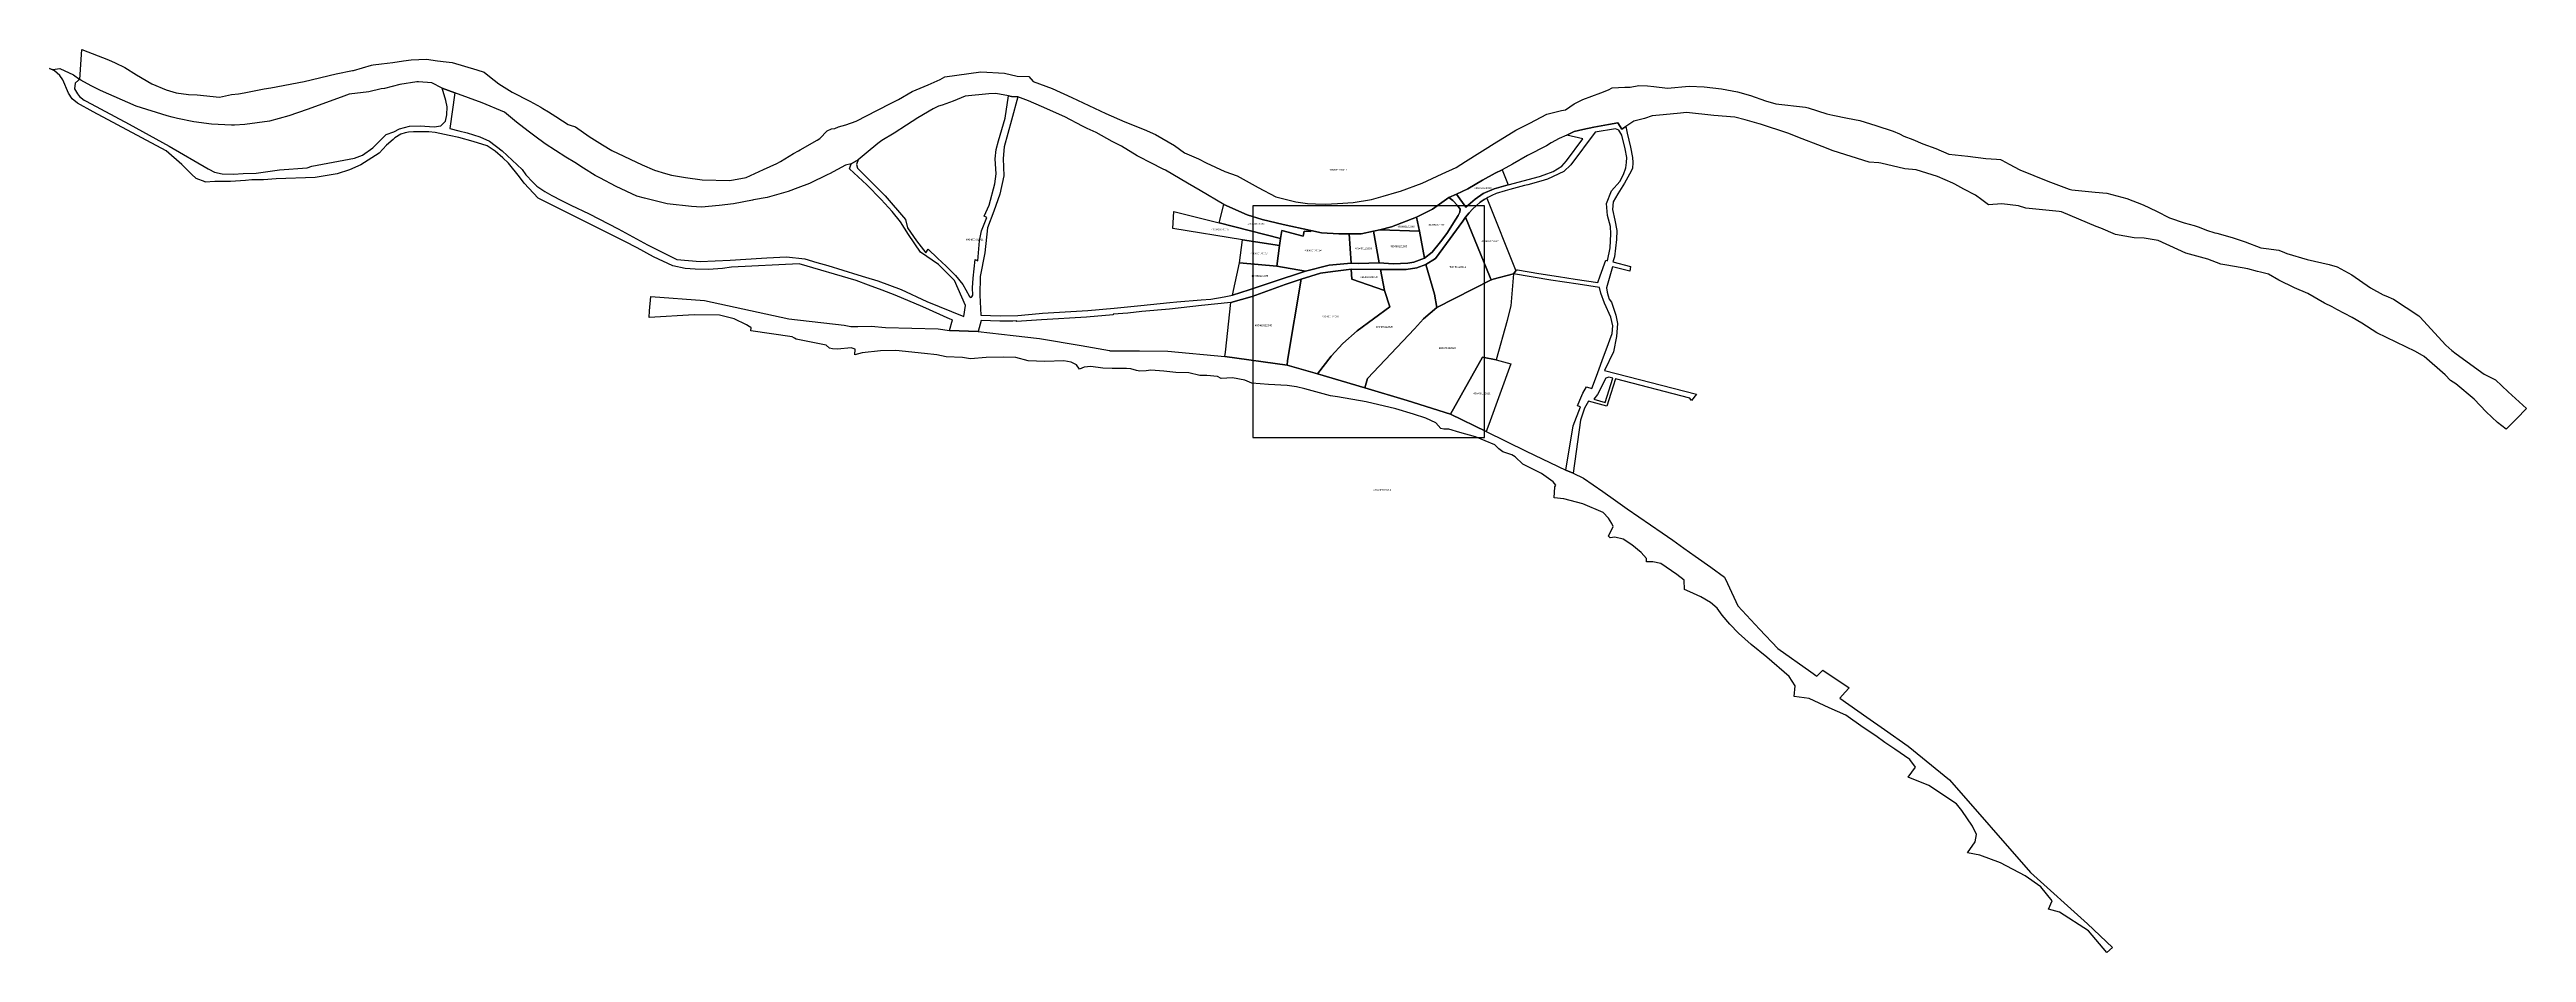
# Model space of a CAD drawing. Header units: metres. Extents: x 468751 to 471425, y 4451894 to 4452869.
import ezdxf
from ezdxf.enums import TextEntityAlignment as Align

# ---------------------------------------------------------------- set-up
doc = ezdxf.new("R2010")
doc.units = ezdxf.units.M
for name, color, linetype in [('BBOX', 1, 'Continuous'), ('KAEK', 7, 'Continuous'), ('PARCELS', 3, 'Continuous'), ('PARCELS_HOLES', 1, 'Continuous')]:
    doc.layers.add(name, color=color, linetype=linetype)

msp = doc.modelspace()

# ---------------------------------------------------------------- linework, layer by layer
at = {"layer": 'BBOX'}
msp.add_lwpolyline([(470050, 4452450), (470300, 4452450), (470300, 4452700), (470050, 4452700)], close=True, dxfattribs=at)
at = {"layer": 'PARCELS'}
for points in [[(468805.8, 4452824.7), (468796.3, 4452829.3), (468795.5, 4452829.7), (468784.6, 4452835.7), (468783.3, 4452836.7), (468785.5, 4452868.9), (468814.3, 4452857.9), (468821.5, 4452854.6), (468831.9, 4452849.5), (468844.7, 4452841.4), (468861.1, 4452832), (468876.6, 4452825.5), (468887.5, 4452822.2), (468900.7, 4452820.5), (468910.2, 4452820.1), (468934.2, 4452817.3), (468947.3, 4452820.2), (468954.6, 4452821.2), (468960.7, 4452822), (468982.5, 4452826.5), (468989.5, 4452827.7), (469025.5, 4452834.3), (469060.3, 4452842.6), (469077.9, 4452846.3), (469078.7, 4452846.4), (469098.4, 4452851.9), (469100.1, 4452852.3), (469109.2, 4452853.5), (469121.3, 4452854.8), (469132.7, 4452856.7), (469141, 4452857.6), (469157.8, 4452858.3), (469169.5, 4452856.6), (469178.9, 4452855.6), (469185.2, 4452855), (469211.9, 4452847.1), (469219.8, 4452844.5), (469225.6, 4452839.7), (469235.9, 4452832), (469250, 4452823), (469269.1, 4452813.2), (469281, 4452806.6), (469283.2, 4452805.4), (469289.5, 4452801.5), (469297.4, 4452796.6), (469304.6, 4452792), (469310.6, 4452788.1), (469312.6, 4452787.4), (469318.4, 4452785.4), (469333.3, 4452775.1), (469347.6, 4452766.1), (469357.8, 4452759.9), (469390.5, 4452744.5), (469403.7, 4452738.7), (469415.6, 4452735.2), (469422.3, 4452733.3), (469437.4, 4452730.7), (469455.2, 4452728.4), (469485.1, 4452727.7), (469502.8, 4452730.6), (469521.6, 4452739.3), (469536, 4452745.9), (469539.8, 4452748.2), (469554, 4452756.7), (469559.2, 4452759.6), (469561.1, 4452760.6), (469579.6, 4452771.1), (469582.4, 4452773), (469590.3, 4452781.3), (469595, 4452783.3), (469598.5, 4452783.7), (469602.4, 4452785.5), (469610.4, 4452787.7), (469621.7, 4452791.6), (469644.7, 4452803.5), (469659.2, 4452810.9), (469667.4, 4452815), (469682, 4452823.4), (469699.4, 4452830.7), (469712.4, 4452836.6), (469717.2, 4452839.5), (469756, 4452844.9), (469781.7, 4452843.3), (469795.5, 4452840.3), (469808, 4452839.6), (469812.6, 4452834.4), (469833.1, 4452826.7), (469854.5, 4452817.2), (469866.8, 4452811.4), (469891, 4452799.8), (469911.8, 4452790.8), (469932.6, 4452782.5), (469944.8, 4452777.3), (469965.1, 4452765.2), (469975.9, 4452757.4), (469991.3, 4452750.8), (469999.4, 4452746.5), (470019.5, 4452737.4), (470032.9, 4452732.5), (470055.4, 4452719.9), (470074.7, 4452710), (470087.6, 4452706.7), (470096.1, 4452704.5), (470109, 4452702.6), (470117.5, 4452702.3), (470128.3, 4452702), (470141.4, 4452702.8), (470158, 4452703.9), (470178.1, 4452707.1), (470190.4, 4452710.6), (470205.3, 4452714.8), (470209.4, 4452716), (470232.5, 4452724.6), (470254.4, 4452734.8), (470269.4, 4452741.5), (470279.3, 4452748), (470313.1, 4452769.2), (470316.8, 4452771.4), (470333.7, 4452781.7), (470348.9, 4452789.5), (470367.1, 4452799.2), (470383.2, 4452803), (470387.4, 4452803.8), (470396.8, 4452810.3), (470406, 4452814.8), (470425.7, 4452822.2), (470433.9, 4452825.2), (470437.8, 4452827.4), (470451.4, 4452828.2), (470457.3, 4452828.2), (470466.5, 4452830), (470475.9, 4452829.7), (470482.8, 4452828.8), (470497.6, 4452827), (470520.9, 4452829.2), (470537, 4452828.6), (470555.8, 4452826.6), (470573.2, 4452823.1), (470587.3, 4452819.1), (470603.5, 4452813.4), (470614.5, 4452810.3), (470646.6, 4452806.5), (470649.5, 4452805.8), (470669.4, 4452799.6), (470676.2, 4452798.1), (470691.8, 4452794.7), (470705.1, 4452792.1), (470722.4, 4452787), (470741.3, 4452780.8), (470748, 4452777.8), (470752.8, 4452775.5), (470762.3, 4452771.6), (470773.1, 4452767.2), (470787.1, 4452761.9), (470801.3, 4452756.1), (470821.8, 4452753.7), (470841.3, 4452751.3), (470852.8, 4452750.5), (470857.1, 4452750.3), (470858.6, 4452749.5), (470866.3, 4452745.1), (470877.9, 4452739.1), (470908.2, 4452726.8), (470931.3, 4452718), (470933.9, 4452717.6), (470959.4, 4452715.1), (470971.8, 4452713.7), (470977.2, 4452712.3), (470993.3, 4452708), (471011.1, 4452701.2), (471025.3, 4452694.5), (471039.5, 4452687.3), (471055.3, 4452681.9), (471066.1, 4452679.1), (471071.4, 4452677), (471079.6, 4452673.9), (471088.4, 4452671.2), (471090.6, 4452670.6), (471107, 4452666.1), (471121.2, 4452661.3), (471138.1, 4452654.8), (471143.9, 4452654), (471157.4, 4452652.2), (471163.5, 4452649.8), (471166.2, 4452648.7), (471188.1, 4452642.2), (471211.9, 4452636.9), (471220.5, 4452634.4), (471236.4, 4452625.6), (471256.6, 4452611.5), (471270.2, 4452604.2), (471273.2, 4452603), (471281.5, 4452599.6), (471308.6, 4452581.5), (471309.7, 4452580.3), (471337.8, 4452549.7), (471344.4, 4452544.2), (471348.9, 4452540.6), (471379.4, 4452518.6), (471391.5, 4452512.2), (471405.3, 4452499.3), (471424.9, 4452481.6), (471414.1, 4452470.2), (471402.9, 4452459.1), (471393.8, 4452466.2), (471381.4, 4452477.9), (471368.4, 4452491.6), (471348.8, 4452508), (471342.9, 4452511.7), (471337, 4452517.7), (471314.3, 4452537.7), (471305.2, 4452543), (471263.5, 4452563.2), (471247.1, 4452573.4), (471236.8, 4452579.8), (471220.1, 4452588.3), (471215.1, 4452591), (471207, 4452595.2), (471188.8, 4452605.5), (471174.5, 4452611.6), (471157.6, 4452620), (471146.5, 4452626.3), (471137.7, 4452628.6), (471134.4, 4452629.4), (471124, 4452632.1), (471101.3, 4452636), (471094.8, 4452637.2), (471080.9, 4452642.5), (471057, 4452649.2), (471048.5, 4452653.2), (471027.2, 4452662.6), (471012.3, 4452665.1), (471001.3, 4452665.6), (470981.1, 4452669.3), (470965.3, 4452676.2), (470960.5, 4452677.8), (470922.8, 4452693.7), (470920.4, 4452694), (470884.3, 4452697.8), (470876.4, 4452700.1), (470858.5, 4452702.2), (470844, 4452701.3), (470837, 4452706.5), (470830.1, 4452711.7), (470817.5, 4452718.1), (470807.6, 4452723.7), (470805.5, 4452724.7), (470789.2, 4452731.9), (470766, 4452738.9), (470753.7, 4452740.2), (470728, 4452746.1), (470725.8, 4452746.6), (470715.2, 4452747.4), (470676.3, 4452759.6), (470664.4, 4452764.2), (470638.3, 4452774.3), (470637.4, 4452774.7), (470627.5, 4452778.6), (470598, 4452788.3), (470596.5, 4452788.8), (470581.4, 4452793.1), (470570.1, 4452795.9), (470547.7, 4452797.8), (470518.2, 4452800.9), (470511.5, 4452800.3), (470493, 4452798.5), (470480.8, 4452797.2), (470472.8, 4452794.4), (470461, 4452791.6), (470452.4, 4452785.9), (470448.2, 4452782.8), (470444, 4452789.6), (470433.9, 4452788), (470417.9, 4452785.2), (470406.1, 4452782.6), (470396.8, 4452780.4), (470388.7, 4452776.5), (470380.4, 4452772.7), (470371.9, 4452768), (470366.9, 4452765), (470346.5, 4452754.4), (470330.2, 4452745.3), (470319.1, 4452739.1), (470311.5, 4452735.4), (470297.8, 4452727.8), (470282.1, 4452718.4), (470269.6, 4452712.8), (470261.6, 4452709.2), (470243.8, 4452696.7), (470226.7, 4452687.9), (470199.7, 4452677.4), (470187.1, 4452674.4), (470180.2, 4452672.8), (470166.8, 4452670.1), (470153.9, 4452669.9), (470153.1, 4452669.9), (470142.8, 4452669.9), (470124, 4452670.9), (470112.5, 4452673.5), (470082.5, 4452680.2), (470060, 4452685.6), (470043.7, 4452690.4), (470018.6, 4452701.6), (469993, 4452716.8), (469979.2, 4452724.6), (469955.4, 4452738.6), (469953, 4452739.8), (469939.6, 4452746.6), (469927, 4452753), (469925.1, 4452754.1), (469908.1, 4452764.4), (469898, 4452769.7), (469880.5, 4452779.3), (469871, 4452783.7), (469865.9, 4452786.3), (469846.8, 4452796.3), (469821.6, 4452807.5), (469807.7, 4452813.4), (469796.1, 4452817.9), (469789.2, 4452818.3), (469785.9, 4452818.9), (469772.4, 4452821.5), (469764.8, 4452821.2), (469739.4, 4452818.4), (469726.3, 4452813.1), (469718.2, 4452810.2), (469714.3, 4452808.9), (469710.5, 4452807.6), (469704.7, 4452804.7), (469688.3, 4452795), (469676, 4452787.1), (469662.5, 4452778.7), (469649.1, 4452770.8), (469645, 4452767.6), (469632.2, 4452757.2), (469623.6, 4452749.9), (469616, 4452745.6), (469610.2, 4452743.9), (469592.6, 4452734.7), (469591.1, 4452733.9), (469571.2, 4452724.4), (469558.6, 4452719.7), (469548.3, 4452715.6), (469525.6, 4452709.2), (469510.7, 4452706.5), (469509.5, 4452706.3), (469489.2, 4452702.5), (469473.5, 4452700.4), (469454.7, 4452698.7), (469443.9, 4452699.3), (469417.6, 4452702.4), (469393.2, 4452708.5), (469384.9, 4452710.7), (469362.3, 4452721), (469344.7, 4452730.3), (469344.7, 4452730.4), (469339.9, 4452732.9), (469327.3, 4452740.9), (469317.8, 4452747.1), (469308, 4452752.8), (469285.8, 4452767.2), (469274.8, 4452775.4), (469267.4, 4452780.6), (469255, 4452790.6), (469243.9, 4452799.6), (469241.8, 4452801.3), (469217.7, 4452811.3), (469188.4, 4452822.1), (469174.7, 4452827.2), (469163.6, 4452832.8), (469148.9, 4452833.9), (469147.4, 4452834.1), (469129, 4452831.3), (469112.2, 4452826.9), (469108.8, 4452826.3), (469095.5, 4452823.2), (469074.2, 4452820.8), (469065.7, 4452817.4), (469028.8, 4452804.3), (469009.1, 4452797.4), (468988.2, 4452791.6), (468961.4, 4452788.1), (468950.5, 4452787.4), (468947.1, 4452787.2), (468925.5, 4452788.5), (468906.4, 4452790.7), (468888.9, 4452794.6), (468883.2, 4452795.9), (468877.6, 4452797.4), (468844.2, 4452807.7), (468805.8, 4452824.7)], [(470444, 4452789.6), (470448.2, 4452782.8), (470452.4, 4452785.9), (470453.9, 4452778.5), (470457.7, 4452763.6), (470459.8, 4452752.4), (470460, 4452746.8), (470459.7, 4452740.6), (470456.6, 4452734.5), (470451.1, 4452724.7), (470443.8, 4452713.2), (470438.7, 4452704.6), (470438, 4452696.2), (470440.5, 4452684.8), (470442.7, 4452673.5), (470442.5, 4452663.9), (470440.2, 4452645.3), (470438.5, 4452639.6), (470457.6, 4452634.6), (470456.7, 4452629.6), (470438.3, 4452634.5), (470431.5, 4452611.5), (470432.3, 4452607.1), (470433.3, 4452603.2), (470434.7, 4452599.5), (470437, 4452596.2), (470441.8, 4452582), (470443.4, 4452573), (470442.3, 4452559), (470439.3, 4452542.6), (470429.6, 4452522.6), (470529, 4452497), (470523.5, 4452490.2), (470521.7, 4452492.7), (470441.3, 4452513.4), (470436.3, 4452497.6), (470432, 4452484), (470412.4, 4452489.5), (470407.9, 4452481.8), (470403.5, 4452468.9), (470395.7, 4452411.7), (470387.8, 4452414.7), (470395.5, 4452462.8), (470403.5, 4452483.3), (470400.2, 4452484.3), (470402.7, 4452490.6), (470406.1, 4452498.1), (470410.2, 4452504.9), (470416, 4452503.2), (470420.9, 4452516.2), (470425.2, 4452528.3), (470427.5, 4452534.5), (470431.3, 4452544.7), (470437.9, 4452562.5), (470438.6, 4452570.8), (470436.3, 4452580), (470429.4, 4452595), (470425.4, 4452606), (470424.2, 4452612.1), (470400.9, 4452615.7), (470371.6, 4452620), (470331.1, 4452626.9), (470333.6, 4452629.9), (470334.6, 4452631.1), (470335, 4452631), (470335.4, 4452631), (470358.6, 4452627.3), (470379.7, 4452624), (470397.8, 4452621.2), (470422.4, 4452617.3), (470425, 4452624.7), (470430.9, 4452641.5), (470432.9, 4452640.8), (470435.5, 4452654.9), (470436.4, 4452670.1), (470435.8, 4452677.9), (470432.6, 4452689.7), (470431.8, 4452702.8), (470437.1, 4452716.4), (470446.1, 4452726.5), (470449.9, 4452733.9), (470452.5, 4452741.1), (470453.4, 4452746.8), (470453.5, 4452752.4), (470451.7, 4452761.8), (470448.2, 4452776.6), (470445.1, 4452781.7), (470441.5, 4452783.3), (470419.3, 4452779.7), (470393.1, 4452744.4), (470385.7, 4452737.4), (470368, 4452729.1), (470360.8, 4452726.9), (470346.9, 4452723), (470343.3, 4452722), (470327.4, 4452717.8), (470322.3, 4452716.5), (470312.5, 4452713.4), (470307.8, 4452711.2), (470303.7, 4452709.1), (470302.3, 4452708.4), (470299.7, 4452707.1), (470295.3, 4452704), (470291.3, 4452700.6), (470287.1, 4452696.5), (470283.4, 4452692.5), (470279.4, 4452687.9), (470276.5, 4452683.7), (470258.9, 4452659.6), (470247, 4452643.2), (470236.7, 4452637), (470227, 4452633.4), (470215.2, 4452631.3), (470207.3, 4452631.4), (470194.8, 4452631.5), (470187.6, 4452631.5), (470155.9, 4452631.8), (470150.6, 4452631.1), (470136.1, 4452629.3), (470122.8, 4452627.6), (470101.9, 4452620.9), (470084.7, 4452615.4), (470049, 4452602.4), (470025.9, 4452596), (469994.5, 4452592.6), (469959.8, 4452588.7), (469930.1, 4452586.3), (469914.8, 4452584.5), (469899.2, 4452583.4), (469899.1, 4452582.7), (469870.3, 4452580), (469821.7, 4452577.1), (469794.7, 4452575.4), (469794.9, 4452576), (469790.8, 4452575.7), (469776.8, 4452575.6), (469756.6, 4452576.5), (469753.3, 4452564.6), (469722.3, 4452565.8), (469725.5, 4452577.2), (469723.1, 4452578), (469693.5, 4452591.2), (469663.8, 4452603.9), (469649.7, 4452609.3), (469635, 4452614.6), (469621.4, 4452619.5), (469560, 4452637.6), (469487.1, 4452633.8), (469477.1, 4452632.6), (469462.2, 4452631.4), (469447.8, 4452631.7), (469436.8, 4452632.7), (469423.6, 4452635.5), (469402.8, 4452645.3), (469385.2, 4452654.8), (469371.8, 4452661.7), (469282.5, 4452706.4), (469278.1, 4452708.4), (469263.1, 4452724.5), (469258, 4452731.5), (469246.1, 4452746.2), (469240.1, 4452752.1), (469231.7, 4452759.1), (469223.2, 4452765), (469207.9, 4452769.6), (469192.5, 4452774), (469182.2, 4452776.2), (469167, 4452779.3), (469160.1, 4452779.9), (469153.5, 4452780.2), (469147.6, 4452780.2), (469143.7, 4452780.1), (469138.4, 4452779.6), (469134.5, 4452779.1), (469130.1, 4452777.6), (469123.6, 4452773.5), (469121.6, 4452771.9), (469114.5, 4452765.8), (469106.5, 4452757.2), (469086.9, 4452744.4), (469074.4, 4452739.1), (469061.3, 4452734.7), (469037.6, 4452730.8), (468995.2, 4452729.2), (468981.7, 4452728.3), (468974.3, 4452728.1), (468969.1, 4452728.1), (468962.1, 4452727.5), (468951.6, 4452726.7), (468946.2, 4452726.3), (468937.2, 4452726.3), (468929.3, 4452726.3), (468918.7, 4452725.6), (468918.7, 4452726.1), (468909.1, 4452729.5), (468904.1, 4452734.2), (468893.5, 4452744.8), (468876.6, 4452759.5), (468797.8, 4452801.6), (468781, 4452811), (468775.2, 4452815.8), (468771.3, 4452821.9), (468765, 4452836.2), (468761.8, 4452841), (468755.9, 4452845.9), (468750.7, 4452848.4), (468754.4, 4452847.5), (468761.9, 4452848.3), (468776.4, 4452841.5), (468783.3, 4452836.7), (468782, 4452835.8), (468778.2, 4452832.6), (468777.8, 4452826.6), (468780.8, 4452821), (468783, 4452818.1), (468787.9, 4452814.3), (468790.3, 4452813.1), (468836.6, 4452788.3), (468879.8, 4452764.7), (468921.8, 4452740), (468922.7, 4452739.6), (468928.9, 4452736.6), (468936.9, 4452734.6), (468949.2, 4452734.4), (468959.7, 4452735), (468973.9, 4452735.6), (468998.9, 4452739.1), (469028.9, 4452741.1), (469033.8, 4452743.1), (469079.9, 4452751.5), (469088.7, 4452754.7), (469099.7, 4452762.9), (469114.2, 4452777.3), (469122.3, 4452780.1), (469128.6, 4452783.2), (469139.3, 4452786.1), (469150.7, 4452786.4), (469166.1, 4452785.6), (469173, 4452786.5), (469178.1, 4452791.6), (469179.6, 4452798.5), (469180, 4452806.9), (469178.4, 4452814), (469174.7, 4452827.2), (469188.4, 4452822.1), (469183, 4452783.8), (469192.7, 4452781), (469201.7, 4452778.8), (469215.4, 4452774.5), (469225.6, 4452770.1), (469239.2, 4452759.4), (469261.1, 4452739.5), (469264.8, 4452733.8), (469272.3, 4452725.8), (469276.8, 4452721.4), (469285.4, 4452715.6), (469293.1, 4452711.3), (469303.4, 4452706.1), (469313.6, 4452701), (469333.3, 4452691.6), (469364.6, 4452675.3), (469396.2, 4452658.2), (469427.8, 4452642.1), (469453.2, 4452640.2), (469485.6, 4452641.7), (469519.2, 4452643.6), (469525.1, 4452644), (469546.5, 4452645.2), (469566.2, 4452642.9), (469579.2, 4452639.1), (469591, 4452635.7), (469623.2, 4452625.8), (469631.5, 4452623.3), (469645, 4452619.1), (469670.1, 4452609.7), (469697.9, 4452596.8), (469737.7, 4452580.6), (469739.5, 4452592.5), (469727.7, 4452619.6), (469710.4, 4452636.7), (469690.9, 4452650.3), (469678.2, 4452669.1), (469669.3, 4452683), (469660.5, 4452694), (469648.7, 4452707.1), (469633.1, 4452722.7), (469614.2, 4452740.1), (469616, 4452745.6), (469623.6, 4452749.9), (469622, 4452744.7), (469623.1, 4452740.7), (469652.9, 4452710.8), (469674.8, 4452685.3), (469676.8, 4452676.5), (469686.7, 4452662.3), (469696.7, 4452649.5), (469699.3, 4452653.4), (469709.4, 4452643.6), (469718.6, 4452635.1), (469728.7, 4452625.1), (469736.7, 4452615.1), (469739.9, 4452609.6), (469743.8, 4452602.2), (469745.6, 4452601.2), (469746.6, 4452602.1), (469747.5, 4452603.8), (469747.3, 4452611.5), (469747.8, 4452622.1), (469749.9, 4452642.2), (469752.8, 4452640.9), (469754.7, 4452662.4), (469756.7, 4452673.2), (469762.7, 4452687.6), (469759.7, 4452689), (469765.2, 4452700.8), (469771.2, 4452724), (469772.7, 4452734.6), (469771.7, 4452750.8), (469772.7, 4452760.8), (469775.4, 4452770.4), (469782.5, 4452794.8), (469785.9, 4452818.9), (469789.2, 4452818.3), (469796.1, 4452817.9), (469789.1, 4452792.6), (469781.2, 4452763.7), (469780.1, 4452751.3), (469780.9, 4452732.5), (469776.8, 4452712.7), (469770.2, 4452694.4), (469763.2, 4452676.6), (469760.4, 4452649.6), (469755.3, 4452623.8), (469755, 4452603.6), (469756.1, 4452582.1), (469777, 4452581.6), (469796.2, 4452581.9), (469819.2, 4452583.9), (469822.8, 4452584.2), (469871.7, 4452587.2), (469900.2, 4452589.8), (469914.5, 4452591.3), (469928.8, 4452592.6), (469960.3, 4452595.7), (469967.8, 4452596.6), (469993.9, 4452598.7), (470004.6, 4452599.6), (470018.9, 4452601.8), (470027.7, 4452603.8), (470045.8, 4452609.6), (470070.8, 4452617.8), (470106.7, 4452629.5), (470132.3, 4452636.3), (470156, 4452638.4), (470164, 4452637.8), (470186.2, 4452638.5), (470201.3, 4452637.7), (470217, 4452638.4), (470223.5, 4452639.5), (470235.3, 4452643.7), (470243.4, 4452650.1), (470252.4, 4452661.4), (470259.1, 4452670.4), (470269, 4452685.8), (470271.6, 4452689.9), (470273.2, 4452693.3), (470273.5, 4452696.4), (470270.7, 4452700.6), (470265.8, 4452706), (470261.6, 4452709.2), (470269.6, 4452712.8), (470279.9, 4452698.7), (470289.7, 4452707.2), (470298.5, 4452713.4), (470310.4, 4452718.7), (470325.4, 4452722.7), (470359.3, 4452732), (470364.3, 4452733.8), (470373.9, 4452737.2), (470383.5, 4452743), (470388.5, 4452748.8), (470406, 4452772.4), (470388.7, 4452776.5), (470396.8, 4452780.4), (470406.1, 4452782.6), (470417.9, 4452785.2), (470433.9, 4452788), (470444, 4452789.6)], [(470325.4, 4452722.7), (470310.4, 4452718.7), (470298.5, 4452713.4), (470289.7, 4452707.2), (470279.9, 4452698.7), (470269.6, 4452712.8), (470282.1, 4452718.4), (470297.8, 4452727.8), (470311.5, 4452735.4), (470319.1, 4452739.1), (470325.4, 4452722.7)], [(470078.5, 4452657.2), (470038.6, 4452663.6), (469963.6, 4452675.8), (469964.4, 4452693.9), (470013.3, 4452681.8), (470079.8, 4452665), (470078.5, 4452657.2)], [(470079.8, 4452665), (470013.3, 4452681.8), (470018.6, 4452701.6), (470043.7, 4452690.4), (470060, 4452685.6), (470082.5, 4452680.2), (470112.5, 4452673.5), (470112.3, 4452672.3), (470105.3, 4452672.9), (470104, 4452667.4), (470081, 4452673.6), (470079.8, 4452665)], [(470271.6, 4452689.9), (470269, 4452685.8), (470259.1, 4452670.4), (470252.4, 4452661.4), (470243.4, 4452650.1), (470235.3, 4452643.7), (470229.6, 4452672.9), (470226.7, 4452687.9), (470243.8, 4452696.7), (470261.6, 4452709.2), (470265.8, 4452706), (470270.7, 4452700.6), (470273.5, 4452696.4), (470273.2, 4452693.3), (470271.6, 4452689.9)], [(470302.3, 4452708.4), (470333.6, 4452629.9), (470331.1, 4452626.9), (470309.3, 4452620.9), (470307.4, 4452620.4), (470307.1, 4452620.4), (470306.1, 4452623), (470279.4, 4452687.9), (470283.4, 4452692.5), (470287.1, 4452696.5), (470291.3, 4452700.6), (470295.3, 4452704), (470299.7, 4452707.1), (470302.3, 4452708.4)], [(470153.9, 4452669.9), (470156, 4452638.4), (470132.3, 4452636.3), (470106.7, 4452629.5), (470075.7, 4452635.1), (470078.5, 4452657.2), (470079.8, 4452665), (470081, 4452673.6), (470104, 4452667.4), (470105.3, 4452672.9), (470112.3, 4452672.3), (470112.5, 4452673.5), (470124, 4452670.9), (470142.8, 4452669.9), (470153.1, 4452669.9), (470153.9, 4452669.9)], [(470156, 4452638.4), (470153.9, 4452669.9), (470166.8, 4452670.1), (470180.2, 4452672.8), (470186.2, 4452638.5), (470164, 4452637.8), (470156, 4452638.4)], [(470187.1, 4452674.4), (470229.6, 4452672.9), (470235.3, 4452643.7), (470223.5, 4452639.5), (470217, 4452638.4), (470201.3, 4452637.7), (470186.2, 4452638.5), (470180.2, 4452672.8), (470187.1, 4452674.4)], [(470226.7, 4452687.9), (470229.6, 4452672.9), (470187.1, 4452674.4), (470199.7, 4452677.4), (470226.7, 4452687.9)], [(470247, 4452643.2), (470258.9, 4452659.6), (470276.5, 4452683.7), (470279.4, 4452687.9), (470306.1, 4452623), (470307.1, 4452620.4), (470248.5, 4452590.6), (470245.9, 4452604.9), (470236.7, 4452637), (470247, 4452643.2)], [(470075.7, 4452635.1), (470106.7, 4452629.5), (470070.8, 4452617.8), (470045.8, 4452609.6), (470027.7, 4452603.8), (470035.6, 4452638.8), (470075.7, 4452635.1)], [(470035.6, 4452638.8), (470038.6, 4452663.6), (470078.5, 4452657.2), (470075.7, 4452635.1), (470035.6, 4452638.8)], [(470101.9, 4452620.9), (470087.3, 4452533.3), (470087, 4452528.3), (470019.7, 4452537.5), (470020.2, 4452542.3), (470025.9, 4452596), (470049, 4452602.4), (470084.7, 4452615.4), (470101.9, 4452620.9)], [(470087, 4452528.3), (470087.3, 4452533.3), (470101.9, 4452620.9), (470122.8, 4452627.6), (470136.1, 4452629.3), (470150.6, 4452631.1), (470155.9, 4452631.8), (470156.7, 4452620.9), (470192.1, 4452608.7), (470197.6, 4452591.1), (470162.4, 4452565.1), (470147.1, 4452551.6), (470134.5, 4452537.8), (470119.7, 4452518.7), (470087, 4452528.3)], [(470119.7, 4452518.7), (470134.5, 4452537.8), (470147.1, 4452551.6), (470162.4, 4452565.1), (470197.6, 4452591.1), (470192.1, 4452608.7), (470187.6, 4452631.5), (470194.8, 4452631.5), (470207.3, 4452631.4), (470215.2, 4452631.3), (470227, 4452633.4), (470236.7, 4452637), (470245.9, 4452604.9), (470248.5, 4452590.6), (470234, 4452578.3), (470224.3, 4452567.4), (470173.8, 4452513.8), (470170.6, 4452503.7), (470119.7, 4452518.7)], [(470192.1, 4452608.7), (470156.7, 4452620.9), (470155.9, 4452631.8), (470187.6, 4452631.5), (470192.1, 4452608.7)], [(470248.5, 4452590.6), (470307.1, 4452620.4), (470307.4, 4452620.4), (470309.3, 4452620.9), (470331.1, 4452626.9), (470328.3, 4452592.2), (470324.8, 4452578.1), (470324.4, 4452576.4), (470312.4, 4452533.8), (470297.8, 4452537), (470263.1, 4452475.2), (470216.6, 4452490.2), (470170.6, 4452503.7), (470173.8, 4452513.8), (470224.3, 4452567.4), (470234, 4452578.3), (470248.5, 4452590.6)], [(470802, 4452080.7), (470889.3, 4451980.7), (470951.1, 4451925.1), (470978.1, 4451899.7), (470971.9, 4451894.3), (470952.1, 4451917.7), (470920.8, 4451938), (470908.7, 4451941.2), (470912.9, 4451950), (470900.6, 4451965.1), (470883.7, 4451977.2), (470857.2, 4451990.9), (470834.6, 4451999.2), (470821.4, 4452002), (470829.7, 4452013.9), (470831.2, 4452021.7), (470826.9, 4452030.5), (470815.3, 4452047.4), (470809.6, 4452054.8), (470779.6, 4452074.7), (470757.3, 4452083.4), (470765.4, 4452094.4), (470759.2, 4452102.6), (470743.1, 4452113.7), (470732.3, 4452120.9), (470722.5, 4452128.2), (470708.7, 4452137), (470689.9, 4452150.4), (470672.1, 4452158.3), (470650.3, 4452168.5), (470634.1, 4452170.7), (470635.3, 4452182.2), (470628.7, 4452192), (470604.6, 4452213.1), (470587.7, 4452226.6), (470574.1, 4452239.1), (470564.9, 4452248.8), (470556.6, 4452258.2), (470551.1, 4452265.9), (470543.9, 4452271.9), (470533.4, 4452278.2), (470521.5, 4452283.6), (470515.7, 4452286.2), (470515.4, 4452296), (470507.7, 4452302.3), (470490.4, 4452314), (470481.6, 4452315.8), (470475, 4452316), (470474.9, 4452319.7), (470469.2, 4452326.1), (470459, 4452334.4), (470449.5, 4452340.3), (470440.7, 4452342.5), (470435.6, 4452341.8), (470433.7, 4452343.6), (470438.8, 4452354.2), (470437.5, 4452357.4), (470433.8, 4452363.2), (470428.2, 4452369.2), (470406.2, 4452378.4), (470385.7, 4452383.8), (470375.1, 4452385), (470375.8, 4452396.9), (470376.9, 4452398.6), (470373.9, 4452402.2), (470369.1, 4452406), (470361.5, 4452411.2), (470341.2, 4452421.4), (470333, 4452429.2), (470329.3, 4452431.3), (470319.8, 4452434.5), (470315.4, 4452437.9), (470311.2, 4452442.1), (470290.4, 4452450.9), (470273.3, 4452455.7), (470261.5, 4452459.2), (470255.9, 4452459.1), (470252.8, 4452459.7), (470247.5, 4452465.9), (470236.5, 4452471.1), (470223.4, 4452475.4), (470204.2, 4452480.9), (470172.2, 4452488.6), (470141.1, 4452494.1), (470133.8, 4452495.2), (470106, 4452502.8), (470096.8, 4452504.7), (470087, 4452506.2), (470066.7, 4452507.3), (470048.7, 4452508.7), (470041.3, 4452512.1), (470027.8, 4452514.4), (470015.7, 4452513.7), (470011.7, 4452515.8), (470000.2, 4452517), (469992.5, 4452517), (469980.6, 4452519.9), (469966.6, 4452520.4), (469953.7, 4452521.9), (469939.6, 4452522.8), (469934.8, 4452522.1), (469927.8, 4452521.8), (469924.3, 4452522.4), (469918.1, 4452524.3), (469913.3, 4452524.7), (469898, 4452524.6), (469888, 4452524.9), (469874.9, 4452526.6), (469867.7, 4452526), (469862.7, 4452523.9), (469859.5, 4452528.6), (469853.8, 4452531.4), (469845.6, 4452532.9), (469825.3, 4452532.3), (469807.1, 4452532.8), (469793.9, 4452536.5), (469780.1, 4452536.8), (469762, 4452536.4), (469744.9, 4452535.1), (469736.3, 4452536.5), (469718.8, 4452537.2), (469708.7, 4452539.3), (469695.2, 4452540.8), (469664.4, 4452544.1), (469648, 4452543.8), (469628.1, 4452541.6), (469620, 4452539.3), (469620.6, 4452545.3), (469616.3, 4452546.8), (469601.5, 4452545.6), (469596, 4452545.7), (469592.6, 4452546.7), (469589, 4452549.8), (469558.7, 4452555.8), (469556.7, 4452556.3), (469554.9, 4452557.4), (469552.6, 4452558.9), (469507.8, 4452565.4), (469508.1, 4452568.5), (469506.6, 4452569.5), (469506.1, 4452569.8), (469503.2, 4452571.8), (469490, 4452578.1), (469474.1, 4452582.3), (469446.8, 4452582.7), (469397.9, 4452579.8), (469398.5, 4452587), (469399.9, 4452602.2), (469457.7, 4452598.1), (469549, 4452578.3), (469608.6, 4452571.3), (469615.8, 4452569.9), (469623.5, 4452570), (469637.9, 4452570.3), (469653.4, 4452568.8), (469710, 4452567.5), (469722.3, 4452565.8), (469753.3, 4452564.6), (469791, 4452560.4), (469819.4, 4452557.1), (469864.4, 4452549.3), (469894.9, 4452543.9), (469895.6, 4452543.8), (469911.4, 4452543.7), (469927.4, 4452543.6), (469927.4, 4452543.6), (469958, 4452543.4), (470019.7, 4452537.5), (470087, 4452528.3), (470119.7, 4452518.7), (470170.6, 4452503.7), (470216.6, 4452490.2), (470263.1, 4452475.2), (470301.9, 4452456.6), (470344.9, 4452435.3), (470387.8, 4452414.7), (470395.7, 4452411.7), (470407, 4452406.2), (470427.8, 4452391.7), (470441.3, 4452382.1), (470454, 4452373.3), (470491.8, 4452347.2), (470503.2, 4452339.2), (470515.2, 4452330.7), (470527.5, 4452322), (470544.2, 4452310.2), (470559, 4452299.5), (470562.2, 4452292.6), (470573.3, 4452268.5), (470596.9, 4452243.3), (470616.5, 4452222.4), (470652.2, 4452197.1), (470658.7, 4452192.6), (470665.2, 4452198.9), (470693.7, 4452180.1), (470689.4, 4452175.4), (470683.5, 4452168.9), (470712.8, 4452148.3), (470731.7, 4452135), (470757.3, 4452117), (470802, 4452080.7)], [(470328.2, 4452529.5), (470304.5, 4452464), (470301.9, 4452456.6), (470263.1, 4452475.2), (470297.8, 4452537), (470312.4, 4452533.8), (470328.2, 4452529.5)]]:
    msp.add_lwpolyline(points, close=True, dxfattribs=at)
at = {"layer": 'PARCELS_HOLES'}
msp.add_lwpolyline([(470438.4, 4452514.2), (470434.1, 4452515.3), (470430.8, 4452514.1), (470421.9, 4452496.6), (470418, 4452491.4), (470430.1, 4452487.8), (470438.4, 4452514.2)], close=True, dxfattribs=at)

# ---------------------------------------------------------------- texts
at = {"layer": 'KAEK'}
for s, p in [('49046ΕΚ01012', (470142.1, 4452739)), ('490460142003', (470298.2, 4452719.4)), ('490460121013', (470014.2, 4452674.6)), ('490460121036', (470053.4, 4452680.8)), ('490460121040', (470215.3, 4452677.7)), ('490460121041', (470248.4, 4452679.6)), ('49046ΕΚ01011', (469749.5, 4452663.7)), ('490460121037', (470056.7, 4452648.7)), ('490460121004', (470115, 4452652)), ('490460121039', (470169.4, 4452654.2)), ('490460121009', (470207.3, 4452656.5)), ('490460122032', (470305.9, 4452662.1)), ('490460121038', (470057.3, 4452624.5)), ('490460122019', (470175.1, 4452623.3)), ('490460122011', (470270.9, 4452634.2)), ('490460122043', (470061.3, 4452571.2)), ('490460122007', (470133.7, 4452580.7)), ('490460122020', (470191.9, 4452569.5)), ('490460122022', (470259.8, 4452546.7)), ('490460122021', (470297.2, 4452497.7)), ('49046ΕΚ01014', (470189.5, 4452393.7))]:
    msp.add_text(s, height=2, dxfattribs=at).set_placement(p, align=Align.MIDDLE_CENTER)

doc.saveas('drawing.dxf')
